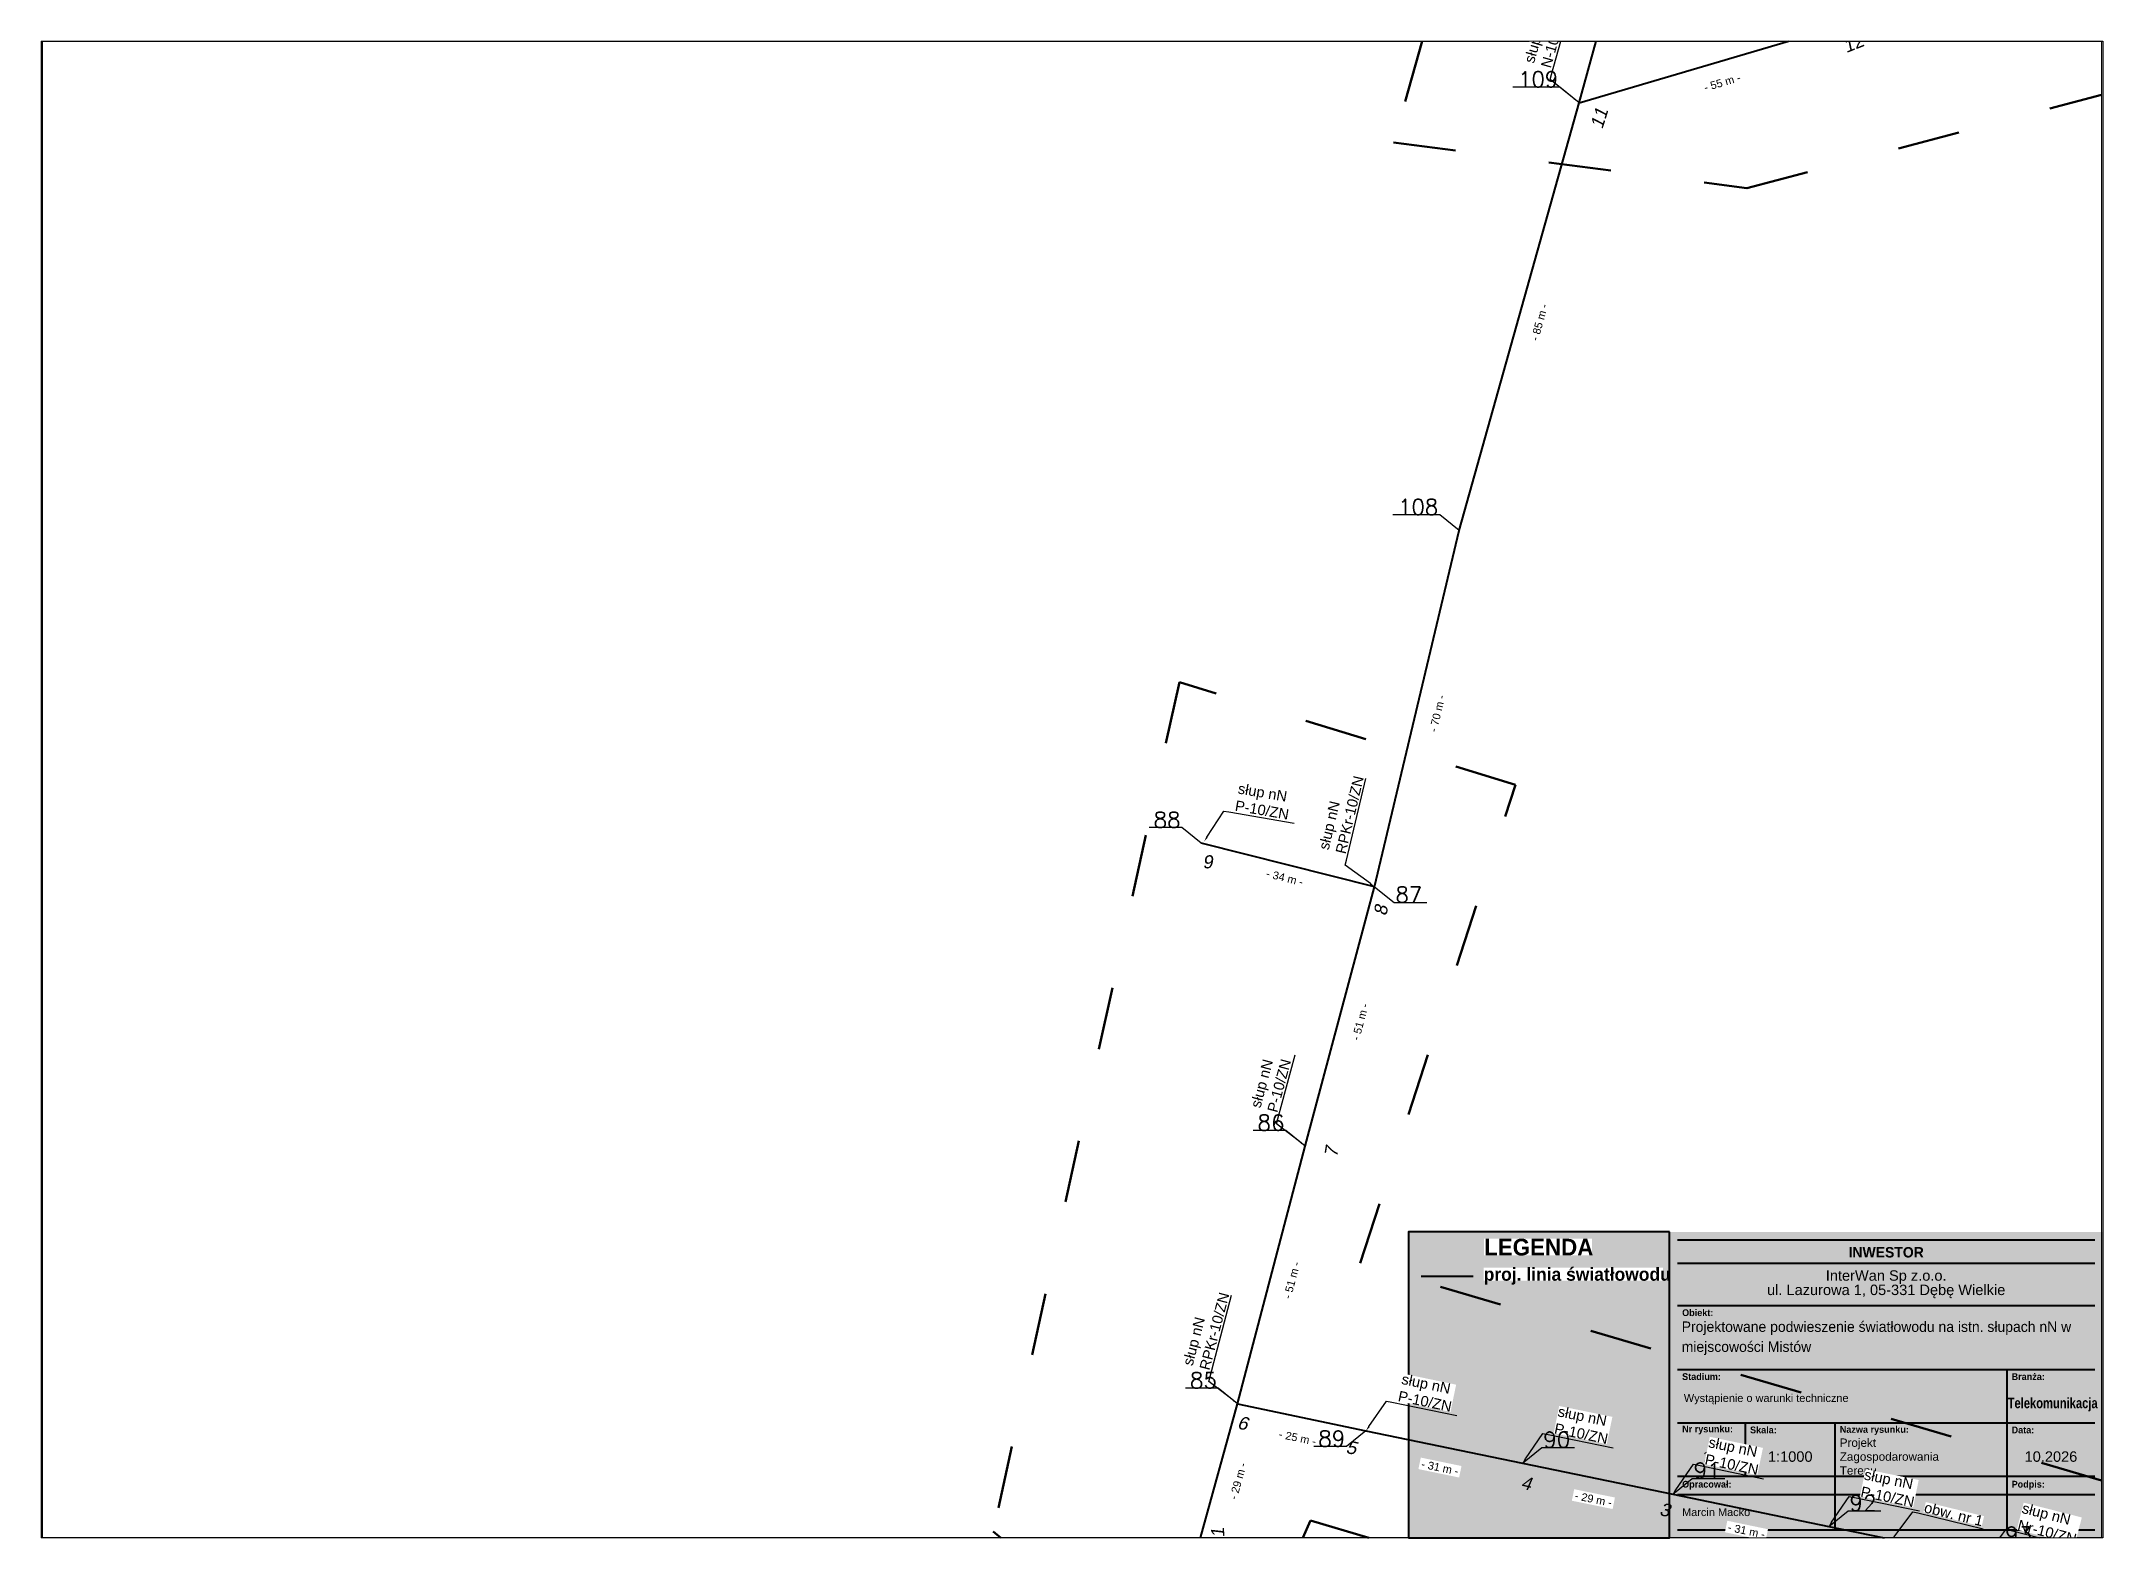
# Paper-space layout '15' of a CAD drawing. Header units: metres, sheet in millimetres. Extents: x 0 to 395, y 0 to 287.
# The model-space entities are those that its viewports show. They can reach past a viewport. Long polylines and large blocks are cut down to what shows.
import ezdxf
from ezdxf import colors
from ezdxf.entities.mleader import LeaderData, LeaderLine
from ezdxf.math import Vec2, Vec3

# ---------------------------------------------------------------- set-up
doc = ezdxf.new("R2010")
doc.units = ezdxf.units.M
doc.header["$MEASUREMENT"] = 0
doc.linetypes.add('ACAD_ISO03W100', pattern=[30, 12, -18])
doc.linetypes.add('DGN Style 2', pattern=[0.005224, 0.003135, -0.00209])
for name, color, linetype, lineweight in [('!TELE', 30, 'Continuous', 40), ('!trafo', 6, 'ACAD_ISO03W100', 50), ('@Tabelka', 7, 'Continuous', 13), ('_mm zasięg trafo', 6, 'ACAD_ISO03W100', 35), ('_numery slupow etap 4 cz. 2', 7, 'Continuous', 40), ('_światłowód', 30, 'Continuous', 50)]:
    doc.layers.add(name, color=color, linetype=linetype, lineweight=lineweight)
for name, color, linetype in [('!wymiary', 7, 'Continuous'), ('_MM opisy', 7, 'Continuous'), ('makro-numeracja-punktow', 7, 'Continuous')]:
    doc.layers.add(name, color=color, linetype=linetype)
doc.layers.add('@KonstrTabelki', color=253, linetype='DGN Style 2', lineweight=0, plot=False)
doc.styles.add('GeodText', font='romans.shx')
doc.styles.add('LEGENDA', font='arial.ttf')
doc.styles.get("Standard").update_dxf_attribs({"font": 'arial.ttf'})
doc.dimstyles.new('opis linie', dxfattribs={"dimtxt": 1.5, "dimasz": 2.5, "dimexe": 1.25, "dimexo": 0.625, "dimgap": 2.5, "dimtad": 4, "dimdec": 0, "dimtxsty": 'Standard', "dimcen": 2.5, "dimse1": 1, "dimse2": 1, "dimsd1": 1, "dimsd2": 1, "dimclrt": 256, "dimazin": 3, "dimtfac": 1, "dimtdec": 0, "dimtmove": 0, "dimatfit": 3, "dimtfill": 1})
doc.dimstyles.get("Standard").update_dxf_attribs({"dimtxt": 2.5, "dimasz": 2.5, "dimexe": 1.25, "dimexo": 0.625, "dimtad": 1, "dimtxsty": 'Standard', "dimcen": 2.5, "dimazin": 3, "dimtfac": 1, "dimtmove": 0, "dimatfit": 3})

psp = doc.layouts.new('15')

# ---------------------------------------------------------------- texts
at = {"color": 18, "true_color": 0x000000, "insert": (314.32, 41.46), "char_height": 2, "width": 76.9558, "attachment_point": 1, "line_spacing_factor": 0.825, "style": 'LEGENDA'}
psp.add_mtext('\\pxsm1.15,ql;{\\fLato Light|b0|i0|c238|p34;\\C256;Projektowane podwieszenie światłowodu na istn. słupach nN w miejscowości Mistów}', dxfattribs=at)
at = {"char_height": 2, "attachment_point": 5, "line_spacing_factor": 0.825, "style": 'LEGENDA'}
for s, insert in [('15', (319.97, 15.55)), ('1:1000', (335.12, 15.55))]:
    psp.add_mtext(s, dxfattribs=dict(at, insert=insert))
at = {"color": 1, "insert": (344.61, 15.55, 1), "char_height": 1.6, "width": 26.3577, "attachment_point": 4, "style": 'LEGENDA'}
psp.add_mtext('{\\C18;\\c0;Projekt Zagospodarowania Terenu}', dxfattribs=at)

msp = doc.modelspace()

# ---------------------------------------------------------------- texts
at = {"layer": 'makro-numeracja-punktow', "lineweight": 30, "char_height": 3, "line_spacing_factor": 0.8, "style": 'GeodText'}
for s, insert, attachment_point in [('129', (7542238.06, 5788865.82), 7), ('108', (7542154.51, 5788774.38), 9), ('88', (7542105.1, 5788714.42), 9)]:
    msp.add_mtext(s, dxfattribs=dict(at, insert=insert, attachment_point=attachment_point))

# ---------------------------------------------------------------- blocks, each defined once
blk = doc.blocks.new('tabelka')
at = {"true_color": 0xffffff, "transparency": 33554687}
h = blk.add_hatch(color=7, dxfattribs=at)
h.dxf.hatch_style = 1
h.paths.add_polyline_path([(-83, 58.61), (0, 58.61), (0, 0), (-83, 0)])
at = {"layer": '@KonstrTabelki'}
blk.add_lwpolyline([(-51.29, 11.83), (-51.29, 22.05)], dxfattribs=at)
at = {"layer": '@Tabelka', "lineweight": 40}
for p, q in [((-81.5, 57.11), (-1.5, 57.11)), ((-81.5, 52.66), (-1.5, 52.66)), ((-81.5, 44.52), (-1.5, 44.52)), ((-81.5, 32.27), (-1.5, 32.27)), ((-81.5, 32.27), (-18.36, 32.27)), ((-18.36, 32.27), (-18.36, 22.05)), ((-81.5, 22.05), (-18.36, 22.05)), ((-68.48, 11.83), (-68.48, 22.05)), ((-51.29, 11.83), (-51.29, 22.05)), ((-18.36, 22.05), (-1.5, 22.05)), ((-18.36, 22.05), (-18.36, 11.83)), ((-51.29, 11.83), (-51.29, 18.64)), ((-18.36, 18.64), (-18.36, 11.83)), ((-51.29, 1.5), (-51.29, 15.11)), ((-18.36, 15.11), (-18.36, 1.5)), ((-81.5, 11.83), (-1.5, 11.83)), ((-81.5, 11.83), (-1.5, 11.83)), ((-81.5, 8.31), (-1.5, 8.31)), ((-81.5, 1.5), (-1.5, 1.5)), ((-81.5, 1.5), (-1.5, 1.5))]:
    blk.add_line(p, q, dxfattribs=at)
at = {"layer": '@Tabelka'}
for s, insert, char_height, attachment_point, line_spacing_factor in [('{\\fLato Light|b1|i0|c238|p34;INWESTOR}', (-41.5, 55.72), 2, 2, 0.825), ('{\\fLato Light|b1|i0|c238|p34;Obiekt:}', (-80.6, 43.13), 1.3, 4, 0.946154), ('{\\fLato Light|b1|i0|c238|p34;Branża:}', (-17.47, 30.88), 1.3, 4, 0.946154), ('Wystąpienie o warunki techniczne', (-80.27, 26.56), 1.5, 4, 0.825), ('{\\fLato Light|b1|i0|c238|p34;\\W0.8;Telekomunikacja}', (-9.6, 25.53), 2, 5, 0.76875), ('{\\fLato Light|b1|i0|c238|p34;Nr rysunku:}', (-80.6, 20.66), 1.3, 4, 0.946154), ('{\\fLato Light|b1|i0|c238|p34;Skala:}', (-67.58, 20.66), 1.3, 4, 0.946154), ('{\\fLato Light|b1|i0|c238|p34;Nazwa rysunku:}', (-50.39, 20.57), 1.3, 4, 0.946154), ('{\\fLato Light|b1|i0|c238|p34;Data:}', (-17.47, 20.66), 1.3, 4, 0.946154), ('10.2026', (-9.93, 15.55), 2, 5, 0.825), ('{\\fLato Light|b1|i0|c238|p34;Opracował:}', (-80.6, 10.07), 1.3, 4, 0.946154), ('{\\fLato Light|b1|i0|c238|p34;Podpis:}', (-17.47, 10.07), 1.3, 4, 0.946154)]:
    blk.add_mtext(s, dxfattribs=dict(at, insert=insert, char_height=char_height, attachment_point=attachment_point, line_spacing_factor=line_spacing_factor))
at = {"layer": '@Tabelka', "insert": (-41.5, 51.27), "char_height": 2, "attachment_point": 2, "line_spacing_factor": 0.825, "style": 'LEGENDA'}
blk.add_mtext('InterWan Sp z.o.o.\\Pul. Lazurowa 1, 05-331 Dębę Wielkie', dxfattribs=at)
at = {"layer": '@Tabelka', "attachment_point": 4}
for s, insert, char_height, width, line_spacing_factor in [('{\\fLato Light|b1|i0|c238|p34;Stadium:}', (-80.6, 30.88), 1.3, 8.6456, 0.946154), ('Marcin Macko', (-80.6, 4.9), 1.5, 27.9275, 0.825)]:
    blk.add_mtext(s, dxfattribs=dict(at, insert=insert, char_height=char_height, width=width, line_spacing_factor=line_spacing_factor))
blk = doc.blocks.new('legenda')
at = {"true_color": 0xffffff, "transparency": 33554687}
h = blk.add_hatch(color=7, dxfattribs=at)
h.dxf.hatch_style = 1
h.paths.add_polyline_path([(0, 58.61), (0, 0), (-50, 0), (-50, 58.61)])
at = {"lineweight": 40}
blk.add_lwpolyline([(0, 58.61), (-50, 58.61), (-50, 0)], dxfattribs=at)
at = {"layer": '_światłowód', "lineweight": 40}
blk.add_lwpolyline([(-47.62, 50.14), (-37.62, 50.14)], dxfattribs=at)
at = {"layer": '_mm zasięg trafo', "bg_fill": 3, "box_fill_scale": 1, "bg_fill_color": 256, "bg_fill_transparency": 0}
for s, width, heights, insert, char_height, attachment_point in [('{\\fLato Light|b1|i0|c238|p34;\\C7;LEGENDA}', 20.65, [-3.27], (-35.53, 57.31), 3.2, 1), ('\\pxt4;{\\fLato Light|b1|i0|c238|p34;\\C7;proj. linia światłowodu}', 34.3358, [-3.2], (-35.62, 50.14), 2.5, 4)]:
    blk.add_mtext_dynamic_manual_height_columns(s, width=width, gutter_width=1, heights=heights, dxfattribs=dict(at, insert=insert, char_height=char_height, attachment_point=attachment_point))
at = {"lineweight": 40}
blk.add_lwpolyline([(-50, 0), (0, 0), (0, 58.61)], dxfattribs=at)
blk.add_lwpolyline([(0, 58.61), (0, 0)])
blk = doc.blocks.new('*D211')
at = {"layer": '!wymiary', "insert": (7542127.53, 5788597.48), "char_height": 1.5, "attachment_point": 5, "rotation": 348.0695, "bg_fill": 3, "box_fill_scale": 1.25, "bg_fill_color": 257, "bg_fill_transparency": 0}
blk.add_mtext('\\A1;- 25 m -', dxfattribs=at)
blk = doc.blocks.new('*D212')
at = {"layer": '!wymiary', "insert": (7542154.82, 5788591.77), "char_height": 1.5, "attachment_point": 5, "rotation": 348.2865, "bg_fill": 3, "box_fill_scale": 1.25, "bg_fill_color": 257, "bg_fill_transparency": 0}
blk.add_mtext('\\A1;- 31 m -', dxfattribs=at)
blk = doc.blocks.new('*D213')
at = {"layer": '!wymiary', "insert": (7542184.22, 5788585.72), "char_height": 1.5, "attachment_point": 5, "rotation": 348.4452, "bg_fill": 3, "box_fill_scale": 1.25, "bg_fill_color": 257, "bg_fill_transparency": 0}
blk.add_mtext('\\A1;- 29 m -', dxfattribs=at)
blk = doc.blocks.new('*D214')
at = {"layer": '!wymiary', "insert": (7542213.55, 5788579.66), "char_height": 1.5, "attachment_point": 5, "rotation": 348.2324, "bg_fill": 3, "box_fill_scale": 1.25, "bg_fill_color": 257, "bg_fill_transparency": 0}
blk.add_mtext('\\A1;- 31 m -', dxfattribs=at)
blk = doc.blocks.new('*D215')
at = {"layer": '!wymiary', "insert": (7542243.4, 5788573.51), "char_height": 1.5, "attachment_point": 5, "rotation": 348.4784, "bg_fill": 3, "box_fill_scale": 1.25, "bg_fill_color": 257, "bg_fill_transparency": 0}
blk.add_mtext('\\A1;- 30 m -', dxfattribs=at)
blk = doc.blocks.new('*D230')
at = {"layer": '!wymiary', "insert": (7542125.08, 5788704.82), "char_height": 1.5, "attachment_point": 5, "rotation": 345.9137, "bg_fill": 3, "box_fill_scale": 1.25, "bg_fill_color": 257, "bg_fill_transparency": 0}
blk.add_mtext('\\A1;- 34 m -', dxfattribs=at)
blk = doc.blocks.new('*D231')
at = {"layer": '!wymiary', "insert": (7542208.91, 5788857.23), "char_height": 1.5, "attachment_point": 5, "rotation": 16.4065, "bg_fill": 3, "box_fill_scale": 1.25, "bg_fill_color": 257, "bg_fill_transparency": 0}
blk.add_mtext('\\A1;- 55 m -', dxfattribs=at)
blk = doc.blocks.new('*D268')
at = {"layer": '!wymiary', "insert": (7542116.13, 5788589.18), "char_height": 1.5, "attachment_point": 5, "rotation": 74.5449, "bg_fill": 3, "box_fill_scale": 1.25, "bg_fill_color": 257, "bg_fill_transparency": 0}
blk.add_mtext('\\A1;- 29 m -', dxfattribs=at)
blk = doc.blocks.new('*D269')
at = {"layer": '!wymiary', "insert": (7542126.43, 5788627.67), "char_height": 1.5, "attachment_point": 5, "rotation": 75.2883, "bg_fill": 3, "box_fill_scale": 1.25, "bg_fill_color": 257, "bg_fill_transparency": 0}
blk.add_mtext('\\A1;- 51 m -', dxfattribs=at)
blk = doc.blocks.new('*D270')
at = {"layer": '!wymiary', "insert": (7542139.54, 5788677.2), "char_height": 1.5, "attachment_point": 5, "rotation": 75.0559, "bg_fill": 3, "box_fill_scale": 1.25, "bg_fill_color": 257, "bg_fill_transparency": 0}
blk.add_mtext('\\A1;- 51 m -', dxfattribs=at)
blk = doc.blocks.new('*D271')
at = {"layer": '!wymiary', "insert": (7542154.31, 5788736.31), "char_height": 1.5, "attachment_point": 5, "rotation": 76.6377, "bg_fill": 3, "box_fill_scale": 1.25, "bg_fill_color": 257, "bg_fill_transparency": 0}
blk.add_mtext('\\A1;- 70 m -', dxfattribs=at)
blk = doc.blocks.new('*D272')
at = {"layer": '!wymiary', "insert": (7542173.87, 5788811.27), "char_height": 1.5, "attachment_point": 5, "rotation": 74.338, "bg_fill": 3, "box_fill_scale": 1.25, "bg_fill_color": 257, "bg_fill_transparency": 0}
blk.add_mtext('\\A1;- 85 m -', dxfattribs=at)
blk = doc.blocks.new('*D273')
at = {"layer": '!wymiary', "insert": (7542192.92, 5788879.78), "char_height": 1.5, "attachment_point": 5, "rotation": 74.6317, "bg_fill": 3, "box_fill_scale": 1.25, "bg_fill_color": 257, "bg_fill_transparency": 0}
blk.add_mtext('\\A1;- 57 m -', dxfattribs=at)

# ---------------------------------------------------------------- linework, layer by layer
at = {"layer": '!TELE', "elevation": 175.02}
msp.add_lwpolyline([(7542108.45, 5788576.5), (7542116.06, 5788604.01), (7542129.02, 5788653.38), (7542142.29, 5788703.1), (7542158.51, 5788771.38), (7542181.49, 5788853.34), (7542196.61, 5788908.34), (7542211.36, 5788962.74), (7542224.43, 5789010.9), (7542238.88, 5789066.33)], dxfattribs=at)
at = {"layer": '!TELE'}
for points in [[(7542181.49, 5788853.34), (7542234.06, 5788868.82), (7542260.83, 5788885.45), (7542338.08, 5788906.87), (7542391.99, 5788922.45), (7542446.47, 5788938.53), (7542500.82, 5788954.48), (7542555.93, 5788970.76), (7542607.23, 5788986.8), (7542660.54, 5789002.88)], [(7542142.29, 5788703.1), (7542109.1, 5788711.42)], [(7542116.06, 5788604.01), (7542140.65, 5788598.81), (7542170.62, 5788592.6), (7542199.43, 5788586.71), (7542229.31, 5788580.48), (7542259.1, 5788574.41), (7542313.14, 5788560.67), (7542360.54, 5788543.14), (7542409.89, 5788524.88), (7542456.63, 5788507.04), (7542498.09, 5788492.29), (7542538.9, 5788466.74), (7542582.75, 5788439.74), (7542626.38, 5788413.08), (7542664.95, 5788389.51), (7542693.27, 5788372.24), (7542726.2, 5788352), (7542759.19, 5788331.72), (7542798.55, 5788307.83), (7542825.46, 5788294.16)]]:
    msp.add_lwpolyline(points, dxfattribs=at)

msp.set_redraw_order([(e.dxf.handle, doc.entitydb.next_handle()) for e in msp.query("TEXT MTEXT ATTDEF DIMENSION ARC_DIMENSION")])  # texts and dimensions are drawn at this point

# ---------------------------------------------------------------- next in the draw order: leaders
at = {"layer": '_MM opisy'}
ml = msp.add_multileader_mtext('Standard', dxfattribs=at)
ml.set_content('\\pxql;słup nN\\PN-10,5/10/E', color=256)
ml.set_leader_properties()
ml.build(insert=Vec2(0, 0))
ml.multileader.update_dxf_attribs({"has_text_frame": 1, "text_left_attachment_type": 5, "text_right_attachment_type": 5, "dogleg_length": 1, "arrow_head_size": 1})
ctx = ml.context
ctx.base_point, ctx.char_height, ctx.arrow_head_size, ctx.landing_gap_size, ctx.plane_origin, ctx.plane_x_axis, ctx.plane_y_axis = Vec3(7542176.18, 5788858.79), 2, 1, 1, Vec3(7542183.17, 5788854.74), Vec3(0.272603, 0.962127), Vec3(-0.962127, 0.272603)
ctx.left_attachment, ctx.right_attachment = 5, 5
notes = []
notes.append((ctx, [(0, (1, 1, 0), (7542175.91, 5788857.83), (0.272603, 0.962127), 1, [(0, [(7542181.33, 5788853.48), (7542175.91, 5788857.83)], 0, [])])]))
ctx.mtext.insert, ctx.mtext.text_direction, ctx.mtext.rotation, ctx.mtext.flow_direction = Vec3(7542170.9, 5788861.33), Vec3(0.272603, 0.962127), 1.294699, 5
ctx.mtext.has_bg_fill, ctx.mtext.bg_color, ctx.mtext.bg_scale_factor, ctx.mtext.bg_transparency, ctx.mtext.use_window_bg_color = 1, -1023410175, 1, 0, 1
ml = msp.add_multileader_mtext('Standard', dxfattribs=at)
ml.set_content('\\pxql;słup nN\\PP-10/ZN', color=256)
ml.set_leader_properties()
ml.build(insert=Vec2(0, 0))
ml.multileader.update_dxf_attribs({"has_text_frame": 1, "text_left_attachment_type": 5, "text_right_attachment_type": 5, "dogleg_length": 1, "arrow_head_size": 1})
ctx = ml.context
ctx.base_point, ctx.char_height, ctx.arrow_head_size, ctx.landing_gap_size, ctx.plane_origin, ctx.plane_x_axis, ctx.plane_y_axis = Vec3(7542114.38, 5788717.44), 2, 1, 1, Vec3(7542111.09, 5788710.07), Vec3(0.985567, -0.169285), Vec3(0.169285, 0.985567)
ctx.left_attachment, ctx.right_attachment = 5, 5
notes.append((ctx, [(0, (1, 1, 0), (7542113.39, 5788717.61), (0.985567, -0.169285), 1, [(0, [(7542109.64, 5788711.76), (7542113.39, 5788717.61)], 0, [])])]))
ctx.mtext.insert, ctx.mtext.text_direction, ctx.mtext.rotation, ctx.mtext.flow_direction = Vec3(7542116.34, 5788722.96), Vec3(0.985567, -0.169285), 6.113081, 5
ctx.mtext.has_bg_fill, ctx.mtext.bg_color, ctx.mtext.bg_scale_factor, ctx.mtext.bg_transparency, ctx.mtext.use_window_bg_color = 1, -1023410175, 1, 0, 1
ml = msp.add_multileader_mtext('Standard', dxfattribs=at)
ml.set_content('\\pxql;słup nN\\PP-10/ZN', color=256)
ml.set_leader_properties()
ml.build(insert=Vec2(0, 0))
ml.multileader.update_dxf_attribs({"has_text_frame": 1, "text_left_attachment_type": 5, "text_right_attachment_type": 5, "dogleg_length": 1, "arrow_head_size": 1})
ctx = ml.context
ctx.base_point, ctx.char_height, ctx.arrow_head_size, ctx.landing_gap_size, ctx.plane_origin, ctx.plane_x_axis, ctx.plane_y_axis = Vec3(7542123.79, 5788658.61), 2, 1, 1, Vec3(7542130.84, 5788654.67), Vec3(0.257877, 0.966178), Vec3(-0.966178, 0.257877)
ctx.left_attachment, ctx.right_attachment = 5, 5
notes.append((ctx, [(0, (1, 1, 0), (7542123.53, 5788657.65), (0.257877, 0.966178), 1, [(0, [(7542129.02, 5788653.38), (7542123.53, 5788657.65)], 0, [])])]))
ctx.mtext.insert, ctx.mtext.text_direction, ctx.mtext.rotation, ctx.mtext.flow_direction = Vec3(7542118.48, 5788661.07), Vec3(0.257877, 0.966178), 1.309972, 5
ctx.mtext.has_bg_fill, ctx.mtext.bg_color, ctx.mtext.bg_scale_factor, ctx.mtext.bg_transparency, ctx.mtext.use_window_bg_color = 1, -1023410175, 1, 0, 1
ml = msp.add_multileader_mtext('Standard', dxfattribs=at)
ml.set_content('\\pxql;słup nN\\PRPKr-10/ZN', color=256)
ml.set_leader_properties()
ml.build(insert=Vec2(0, 0))
ml.multileader.update_dxf_attribs({"has_text_frame": 1, "text_left_attachment_type": 5, "text_right_attachment_type": 5, "dogleg_length": 1, "arrow_head_size": 1})
ctx = ml.context
ctx.base_point, ctx.char_height, ctx.arrow_head_size, ctx.landing_gap_size, ctx.plane_origin, ctx.plane_x_axis, ctx.plane_y_axis = Vec3(7542110.81, 5788609.22), 2, 1, 1, Vec3(7542117.87, 5788605.31), Vec3(0.253955, 0.967216), Vec3(-0.967216, 0.253955)
ctx.left_attachment, ctx.right_attachment = 5, 5
notes.append((ctx, [(0, (1, 1, 0), (7542110.55, 5788608.26), (0.253955, 0.967216), 1, [(0, [(7542116.06, 5788604.01), (7542110.55, 5788608.26)], 0, [])])]))
ctx.mtext.insert, ctx.mtext.text_direction, ctx.mtext.rotation, ctx.mtext.flow_direction = Vec3(7542105.48, 5788611.66), Vec3(0.253955, 0.967216), 1.314029, 5
ctx.mtext.has_bg_fill, ctx.mtext.bg_color, ctx.mtext.bg_scale_factor, ctx.mtext.bg_transparency, ctx.mtext.use_window_bg_color = 1, -1023410175, 1, 0, 1
ml = msp.add_multileader_mtext('Standard', dxfattribs=at)
ml.set_content('\\pxql;słup nN\\PP-10/ZN', color=256)
ml.set_leader_properties()
ml.build(insert=Vec2(0, 0))
ml.multileader.update_dxf_attribs({"has_text_frame": 1, "text_left_attachment_type": 5, "text_right_attachment_type": 5, "dogleg_length": 1, "arrow_head_size": 1})
ctx = ml.context
ctx.base_point, ctx.char_height, ctx.arrow_head_size, ctx.landing_gap_size, ctx.plane_origin, ctx.plane_x_axis, ctx.plane_y_axis = Vec3(7542145.59, 5788604.33), 2, 1, 1, Vec3(7542142.05, 5788597.07), Vec3(0.979175, -0.203017), Vec3(0.203017, 0.979175)
ctx.left_attachment, ctx.right_attachment = 5, 5
notes.append((ctx, [(0, (1, 1, 0), (7542144.61, 5788604.53), (0.979175, -0.203017), 1, [(0, [(7542140.65, 5788598.81), (7542144.61, 5788604.53)], 0, [])])]))
ctx.mtext.insert, ctx.mtext.text_direction, ctx.mtext.rotation, ctx.mtext.flow_direction = Vec3(7542147.74, 5788609.78), Vec3(0.979175, -0.203017), 6.078747, 5
ctx.mtext.has_bg_fill, ctx.mtext.bg_color, ctx.mtext.bg_scale_factor, ctx.mtext.bg_transparency, ctx.mtext.use_window_bg_color = 1, -1023410175, 1, 0, 1
ml = msp.add_multileader_mtext('Standard', dxfattribs=at)
ml.set_content('\\pxql;słup nN\\PP-10/ZN', color=256)
ml.set_leader_properties()
ml.build(insert=Vec2(0, 0))
ml.multileader.update_dxf_attribs({"has_text_frame": 1, "text_left_attachment_type": 5, "text_right_attachment_type": 5, "dogleg_length": 1, "arrow_head_size": 1})
ctx = ml.context
ctx.base_point, ctx.char_height, ctx.arrow_head_size, ctx.landing_gap_size, ctx.plane_origin, ctx.plane_x_axis, ctx.plane_y_axis = Vec3(7542175.54, 5788598.13), 2, 1, 1, Vec3(7542172.02, 5788590.86), Vec3(0.979733, -0.200306), Vec3(0.200306, 0.979733)
ctx.left_attachment, ctx.right_attachment = 5, 5
notes.append((ctx, [(0, (1, 1, 0), (7542174.56, 5788598.33), (0.979733, -0.200306), 1, [(0, [(7542170.62, 5788592.6), (7542174.56, 5788598.33)], 0, [])])]))
ctx.mtext.insert, ctx.mtext.text_direction, ctx.mtext.rotation, ctx.mtext.flow_direction = Vec3(7542177.67, 5788603.58), Vec3(0.979733, -0.200306), 6.081515, 5
ctx.mtext.has_bg_fill, ctx.mtext.bg_color, ctx.mtext.bg_scale_factor, ctx.mtext.bg_transparency, ctx.mtext.use_window_bg_color = 1, -1023410175, 1, 0, 1
ml = msp.add_multileader_mtext('Standard', dxfattribs=at)
ml.set_content('\\pxql;słup nN\\PP-10/ZN', color=256)
ml.set_leader_properties()
ml.build(insert=Vec2(0, 0))
ml.multileader.update_dxf_attribs({"has_text_frame": 1, "text_left_attachment_type": 5, "text_right_attachment_type": 5, "dogleg_length": 1, "arrow_head_size": 1})
ctx = ml.context
ctx.base_point, ctx.char_height, ctx.arrow_head_size, ctx.landing_gap_size, ctx.plane_origin, ctx.plane_x_axis, ctx.plane_y_axis = Vec3(7542204.37, 5788592.22), 2, 1, 1, Vec3(7542200.82, 5788584.97), Vec3(0.978983, -0.203942), Vec3(0.203942, 0.978983)
ctx.left_attachment, ctx.right_attachment = 5, 5
notes.append((ctx, [(0, (1, 1, 0), (7542203.39, 5788592.43), (0.978983, -0.203942), 1, [(0, [(7542199.43, 5788586.71), (7542203.39, 5788592.43)], 0, [])])]))
ctx.mtext.insert, ctx.mtext.text_direction, ctx.mtext.rotation, ctx.mtext.flow_direction = Vec3(7542206.53, 5788597.67), Vec3(0.978983, -0.203942), 6.077802, 5
ctx.mtext.has_bg_fill, ctx.mtext.bg_color, ctx.mtext.bg_scale_factor, ctx.mtext.bg_transparency, ctx.mtext.use_window_bg_color = 1, -1023410175, 1, 0, 1
ml = msp.add_multileader_mtext('Standard', dxfattribs=at)
ml.set_content('\\pxql;słup nN\\PP-10/ZN', color=256)
ml.set_leader_properties()
ml.build(insert=Vec2(0, 0))
ml.multileader.update_dxf_attribs({"has_text_frame": 1, "text_left_attachment_type": 5, "text_right_attachment_type": 5, "dogleg_length": 1, "arrow_head_size": 1})
ctx = ml.context
ctx.base_point, ctx.char_height, ctx.arrow_head_size, ctx.landing_gap_size, ctx.plane_origin, ctx.plane_x_axis, ctx.plane_y_axis = Vec3(7542234.22, 5788586.02), 2, 1, 1, Vec3(7542230.71, 5788578.75), Vec3(0.979849, -0.199738), Vec3(0.199738, 0.979849)
ctx.left_attachment, ctx.right_attachment = 5, 5
notes.append((ctx, [(0, (1, 1, 0), (7542233.24, 5788586.22), (0.979849, -0.199738), 1, [(0, [(7542229.31, 5788580.48), (7542233.24, 5788586.22)], 0, [])])]))
ctx.mtext.insert, ctx.mtext.text_direction, ctx.mtext.rotation, ctx.mtext.flow_direction = Vec3(7542236.36, 5788591.47), Vec3(0.979849, -0.199738), 6.082095, 5
ctx.mtext.has_bg_fill, ctx.mtext.bg_color, ctx.mtext.bg_scale_factor, ctx.mtext.bg_transparency, ctx.mtext.use_window_bg_color = 1, -1023410175, 1, 0, 1
ml = msp.add_multileader_mtext('Standard', dxfattribs=at)
ml.set_content('\\pxql;słup nN\\PNr-10/ZN', color=256)
ml.set_leader_properties()
ml.build(insert=Vec2(0, 0))
ml.multileader.update_dxf_attribs({"has_text_frame": 1, "text_left_attachment_type": 5, "text_right_attachment_type": 5, "dogleg_length": 1, "arrow_head_size": 1})
ctx = ml.context
ctx.base_point, ctx.char_height, ctx.arrow_head_size, ctx.landing_gap_size, ctx.plane_origin, ctx.plane_x_axis, ctx.plane_y_axis = Vec3(7542264.28, 5788579.71), 2, 1, 1, Vec3(7542260.42, 5788572.61), Vec3(0.969153, -0.246459), Vec3(0.246459, 0.969153)
ctx.left_attachment, ctx.right_attachment = 5, 5
notes.append((ctx, [(0, (1, 1, 0), (7542263.31, 5788579.95), (0.969153, -0.246459), 1, [(0, [(7542259.1, 5788574.41), (7542263.31, 5788579.95)], 0, [])])]))
ctx.mtext.insert, ctx.mtext.text_direction, ctx.mtext.rotation, ctx.mtext.flow_direction = Vec3(7542266.67, 5788585.05), Vec3(0.969153, -0.246459), 6.03416, 5
ctx.mtext.has_bg_fill, ctx.mtext.bg_color, ctx.mtext.bg_scale_factor, ctx.mtext.bg_transparency, ctx.mtext.use_window_bg_color = 1, -1023410175, 1, 0, 1
ml = msp.add_multileader_mtext('Standard', dxfattribs=at)
ml.set_content('\\pxql;słup nN\\PNr-10/ZN', color=256)
ml.set_leader_properties()
ml.build(insert=Vec2(0, 0))
ml.multileader.update_dxf_attribs({"has_text_frame": 1, "text_left_attachment_type": 5, "text_right_attachment_type": 5, "dogleg_length": 1, "arrow_head_size": 1})
ctx = ml.context
ctx.base_point, ctx.char_height, ctx.arrow_head_size, ctx.landing_gap_size, ctx.plane_origin, ctx.plane_x_axis, ctx.plane_y_axis = Vec3(7542108.53, 5788548.03), 2, 1, 1, Vec3(7542110.28, 5788577.77), Vec3(0.266484, 0.963839), Vec3(-0.963839, 0.266484)
ctx.left_attachment, ctx.right_attachment = 5, 5
notes.append((ctx, [(0, (1, 1, 0), (7542112.27, 5788561.57), (-0.266484, -0.963839), 1, [(0, [(7542108.45, 5788576.5)], 0, [])])]))
ctx.mtext.insert, ctx.mtext.text_direction, ctx.mtext.rotation, ctx.mtext.flow_direction = Vec3(7542103.24, 5788550.53), Vec3(0.266484, 0.963839), 1.301053, 5
ctx.mtext.has_bg_fill, ctx.mtext.bg_color, ctx.mtext.bg_scale_factor, ctx.mtext.bg_transparency, ctx.mtext.use_window_bg_color = 1, -1023410175, 1, 0, 1
for ctx, leaders in notes:
    for number, flags, end, landing, length, lines in leaders:
        leader = LeaderData()
        leader.index, (leader.has_last_leader_line, leader.has_dogleg_vector, leader.attachment_direction) = number, flags
        leader.last_leader_point, leader.dogleg_vector, leader.dogleg_length = Vec3(end), Vec3(landing), length
        for number, points, colour, breaks in lines:
            line = LeaderLine()
            line.index, line.vertices, line.color, line.breaks = number, Vec3.list(points), colors.encode_raw_color(colour), breaks
            leader.lines.append(line)
        ctx.leaders.append(leader)

# ---------------------------------------------------------------- next in the draw order: linework, layer by layer
at = {"layer": '!trafo', "color": 3}
msp.add_lwpolyline([(7542145.92, 5788845.73), (7542213.64, 5788836.99), (7542693.34, 5788963.12), (7542689.69, 5789041.22), (7542229.9, 5788930.31), (7542281.97, 5789102.67), (7541662.31, 5789258.89), (7541646.17, 5789191.19), (7542205.94, 5789057.89)], close=True, dxfattribs=at)
msp.add_lwpolyline([(7542069.24, 5788579.5), (7542112.55, 5788543.58), (7542130.04, 5788581.62), (7542466.51, 5788482.09), (7542844.03, 5788259.49), (7542866.16, 5788312.53), (7542503.5, 5788524.2), (7542139.52, 5788630.94), (7542169.31, 5788722.61), (7542104.89, 5788742.32), (7542069.24, 5788579.5)], dxfattribs=at)

# ---------------------------------------------------------------- next in the draw order: texts
at = {"layer": 'makro-numeracja-punktow', "lineweight": 30, "char_height": 3, "line_spacing_factor": 0.8, "style": 'GeodText'}
for s, insert, attachment_point in [('109', (7542177.49, 5788856.34), 9), ('86', (7542125.02, 5788656.38), 9), ('85', (7542112.06, 5788607.01), 9), ('90', (7542174.62, 5788595.6), 7), ('91', (7542203.43, 5788589.71), 7), ('92', (7542233.31, 5788583.48), 7), ('93', (7542263.1, 5788577.41), 7), ('84', (7542104.45, 5788573.5), 9)]:
    msp.add_mtext(s, dxfattribs=dict(at, insert=insert, attachment_point=attachment_point))

# ---------------------------------------------------------------- next in the draw order: dimensions: what is measured, and where the dimension line sits
at = {"layer": '!wymiary'}
for p1, p2, picture, middle in [((7542181.49, 5788853.34), (7542234.06, 5788868.82), '*D231', (7542208.91, 5788857.23)), ((7542116.06, 5788604.01), (7542140.65, 5788598.81), '*D211', (7542127.53, 5788597.48))]:
    dim = msp.add_aligned_dim(p1=p1, p2=p2, distance=-0.75, dimstyle='opis linie', dxfattribs=at)
    dim.commit()
    dim.dimension.update_dxf_attribs({"geometry": picture, "text_midpoint": middle})

# ---------------------------------------------------------------- next in the draw order: leaders
at = {"layer": '_MM opisy'}
ml = msp.add_multileader_mtext('Standard', dxfattribs=at)
ml.set_content('\\pxql;słup nN\\PRPKr-10/ZN', color=256)
ml.set_leader_properties()
ml.build(insert=Vec2(0, 0))
ml.multileader.update_dxf_attribs({"has_text_frame": 1, "text_left_attachment_type": 5, "text_right_attachment_type": 5, "dogleg_length": 1, "arrow_head_size": 1})
ctx = ml.context
ctx.base_point, ctx.char_height, ctx.arrow_head_size, ctx.landing_gap_size, ctx.plane_origin, ctx.plane_x_axis, ctx.plane_y_axis = Vec3(7542136.92, 5788708.19), 2, 1, 1, Vec3(7542144.07, 5788704.44), Vec3(0.231107, 0.972928), Vec3(-0.972928, 0.231107)
ctx.left_attachment, ctx.right_attachment = 5, 5
notes = []
notes.append((ctx, [(0, (1, 1, 0), (7542136.69, 5788707.21), (0.231107, 0.972928), 1, [(0, [(7542142.29, 5788703.1), (7542136.69, 5788707.21)], 0, [])])]))
ctx.mtext.insert, ctx.mtext.text_direction, ctx.mtext.rotation, ctx.mtext.flow_direction = Vec3(7542131.54, 5788710.49), Vec3(0.231107, 0.972928), 1.337581, 5
ctx.mtext.has_bg_fill, ctx.mtext.bg_color, ctx.mtext.bg_scale_factor, ctx.mtext.bg_transparency, ctx.mtext.use_window_bg_color = 1, -1023410175, 1, 0, 1
for ctx, leaders in notes:
    for number, flags, end, landing, length, lines in leaders:
        leader = LeaderData()
        leader.index, (leader.has_last_leader_line, leader.has_dogleg_vector, leader.attachment_direction) = number, flags
        leader.last_leader_point, leader.dogleg_vector, leader.dogleg_length = Vec3(end), Vec3(landing), length
        for number, points, colour, breaks in lines:
            line = LeaderLine()
            line.index, line.vertices, line.color, line.breaks = number, Vec3.list(points), colors.encode_raw_color(colour), breaks
            leader.lines.append(line)
        ctx.leaders.append(leader)

# ---------------------------------------------------------------- next in the draw order: texts
at = {"layer": '_numery slupow etap 4 cz. 2', "oblique": 10}
msp.add_text('12', height=2.5, rotation=21.5294, dxfattribs=at).set_placement((7542232.68, 5788862.87))
at = {"layer": 'makro-numeracja-punktow', "lineweight": 30, "insert": (7542136.65, 5788595.81), "char_height": 3, "attachment_point": 9, "line_spacing_factor": 0.8, "style": 'GeodText'}
msp.add_mtext('89', dxfattribs=at)

# ---------------------------------------------------------------- next in the draw order: dimensions: what is measured, and where the dimension line sits
at = {"layer": '!wymiary'}
for p1, p2, picture, middle in [((7542142.29, 5788703.1), (7542109.1, 5788711.42), '*D230', (7542125.08, 5788704.82)), ((7542108.45, 5788576.5), (7542116.06, 5788604.01), '*D268', (7542116.13, 5788589.18)), ((7542140.65, 5788598.81), (7542170.62, 5788592.6), '*D212', (7542154.82, 5788591.77))]:
    dim = msp.add_aligned_dim(p1=p1, p2=p2, distance=-0.75, dimstyle='opis linie', dxfattribs=at)
    dim.commit()
    dim.dimension.update_dxf_attribs({"geometry": picture, "text_midpoint": middle})

# ---------------------------------------------------------------- next in the draw order: leaders
at = {"layer": 'makro-numeracja-punktow', "lineweight": 30, "has_arrowhead": 0, "annotation_type": 0, "has_hookline": 1, "hookline_direction": 0, "text_width": 8.19}
msp.add_leader([(7542234.06, 5788868.82), (7542237.79, 5788865.82), (7542237.97, 5788865.82)], dimstyle='Standard', dxfattribs=at)

# ---------------------------------------------------------------- next in the draw order: texts
at = {"layer": '_numery slupow etap 4 cz. 2', "oblique": 10}
for s, rotation, p in [('9', 0.7997, (7542109.35, 5788706.61)), ('6', 346.8099, (7542115.85, 5788599.31)), ('5', 346.8099, (7542136.67, 5788594.62)), ('6.1', 93.9126, (7542113.75, 5788575.5))]:
    msp.add_text(s, height=2.5, rotation=rotation, dxfattribs=at).set_placement(p)

# ---------------------------------------------------------------- next in the draw order: dimensions: what is measured, and where the dimension line sits
at = {"layer": '!wymiary'}
for p1, p2, picture, middle in [((7542116.06, 5788604.01), (7542129.02, 5788653.38), '*D269', (7542126.43, 5788627.67)), ((7542170.62, 5788592.6), (7542199.43, 5788586.71), '*D213', (7542184.22, 5788585.72))]:
    dim = msp.add_aligned_dim(p1=p1, p2=p2, distance=-0.75, dimstyle='opis linie', dxfattribs=at)
    dim.commit()
    dim.dimension.update_dxf_attribs({"geometry": picture, "text_midpoint": middle})

# ---------------------------------------------------------------- next in the draw order: leaders
at = {"layer": 'makro-numeracja-punktow', "lineweight": 30, "has_arrowhead": 0, "annotation_type": 0, "has_hookline": 1, "hookline_direction": 0, "text_width": 5.46, "horizontal_direction": (-1, 0, 0)}
for points in [[(7542109.1, 5788711.42), (7542105.37, 5788714.42), (7542105.19, 5788714.42)], [(7542140.65, 5788598.81), (7542136.92, 5788595.81), (7542136.74, 5788595.81)], [(7542108.45, 5788576.5), (7542104.72, 5788573.5), (7542104.54, 5788573.5)]]:
    msp.add_leader(points, dimstyle='Standard', dxfattribs=at)

# ---------------------------------------------------------------- next in the draw order: texts
at = {"layer": '_numery slupow etap 4 cz. 2', "oblique": 10}
msp.add_text('4', height=2.5, rotation=346.8099, dxfattribs=at).set_placement((7542170.2, 5788587.79))

# ---------------------------------------------------------------- next in the draw order: dimensions: what is measured, and where the dimension line sits
at = {"layer": '!wymiary'}
for p1, p2, picture, middle in [((7542129.02, 5788653.38), (7542142.29, 5788703.1), '*D270', (7542139.54, 5788677.2)), ((7542199.43, 5788586.71), (7542229.31, 5788580.48), '*D214', (7542213.55, 5788579.66))]:
    dim = msp.add_aligned_dim(p1=p1, p2=p2, distance=-0.75, dimstyle='opis linie', dxfattribs=at)
    dim.commit()
    dim.dimension.update_dxf_attribs({"geometry": picture, "text_midpoint": middle})

# ---------------------------------------------------------------- next in the draw order: leaders
at = {"layer": 'makro-numeracja-punktow', "lineweight": 30, "has_arrowhead": 0, "annotation_type": 0, "has_hookline": 1, "hookline_direction": 0, "text_width": 5.46, "horizontal_direction": (-1, 0, 0)}
msp.add_leader([(7542116.06, 5788604.01), (7542112.33, 5788607.01), (7542112.15, 5788607.01)], dimstyle='Standard', dxfattribs=at)
at = {"layer": 'makro-numeracja-punktow', "lineweight": 30, "has_arrowhead": 0, "annotation_type": 0, "has_hookline": 1, "hookline_direction": 0, "text_width": 5.46}
msp.add_leader([(7542170.62, 5788592.6), (7542174.35, 5788595.6), (7542174.53, 5788595.6)], dimstyle='Standard', dxfattribs=at)

# ---------------------------------------------------------------- next in the draw order: texts
at = {"layer": '_numery slupow etap 4 cz. 2', "oblique": 10}
for s, rotation, p in [('8', 80.8955, (7542144.58, 5788697.43)), ('7', 80.8955, (7542135.1, 5788651.16)), ('3', 346.8099, (7542196.74, 5788582.7))]:
    msp.add_text(s, height=2.5, rotation=rotation, dxfattribs=at).set_placement(p)

# ---------------------------------------------------------------- next in the draw order: dimensions: what is measured, and where the dimension line sits
at = {"layer": '!wymiary'}
for p1, p2, picture, middle in [((7542142.29, 5788703.1), (7542158.51, 5788771.38), '*D271', (7542154.31, 5788736.31)), ((7542229.31, 5788580.48), (7542259.1, 5788574.41), '*D215', (7542243.4, 5788573.51))]:
    dim = msp.add_aligned_dim(p1=p1, p2=p2, distance=-0.75, dimstyle='opis linie', dxfattribs=at)
    dim.commit()
    dim.dimension.update_dxf_attribs({"geometry": picture, "text_midpoint": middle})

# ---------------------------------------------------------------- next in the draw order: leaders
at = {"layer": 'makro-numeracja-punktow', "lineweight": 30, "has_arrowhead": 0, "annotation_type": 0, "has_hookline": 1, "hookline_direction": 0, "text_width": 5.46, "horizontal_direction": (-1, 0, 0)}
msp.add_leader([(7542129.02, 5788653.38), (7542125.29, 5788656.38), (7542125.11, 5788656.38)], dimstyle='Standard', dxfattribs=at)
at = {"layer": 'makro-numeracja-punktow', "lineweight": 30, "has_arrowhead": 0, "annotation_type": 0, "has_hookline": 1, "hookline_direction": 0, "text_width": 5.46}
msp.add_leader([(7542199.43, 5788586.71), (7542203.16, 5788589.71), (7542203.34, 5788589.71)], dimstyle='Standard', dxfattribs=at)

# ---------------------------------------------------------------- next in the draw order: texts
at = {"layer": '_numery slupow etap 4 cz. 2', "oblique": 10}
msp.add_text('2', height=2.5, rotation=346.8099, dxfattribs=at).set_placement((7542226.85, 5788575.71))
at = {"layer": 'makro-numeracja-punktow', "lineweight": 30, "insert": (7542146.29, 5788700.1), "char_height": 3, "attachment_point": 7, "line_spacing_factor": 0.8, "style": 'GeodText'}
msp.add_mtext('87', dxfattribs=at)

# ---------------------------------------------------------------- next in the draw order: dimensions: what is measured, and where the dimension line sits
at = {"layer": '!wymiary'}
dim = msp.add_aligned_dim(p1=(7542158.51, 5788771.38), p2=(7542181.49, 5788853.34), distance=-0.75, dimstyle='opis linie', dxfattribs=at)
dim.commit()
dim.dimension.update_dxf_attribs({"geometry": '*D272', "text_midpoint": (7542173.87, 5788811.27)})

# ---------------------------------------------------------------- next in the draw order: leaders
at = {"layer": '_MM opisy', "color": 1}
ml = msp.add_multileader_mtext('Standard', dxfattribs=at)
ml.set_content('\\pxql;obw. nr 1', color=1)
ml.set_leader_properties()
ml.build(insert=Vec2(0, 0))
ml.multileader.update_dxf_attribs({"has_text_frame": 1, "text_left_attachment_type": 5, "text_right_attachment_type": 5, "dogleg_length": 1, "arrow_head_size": 1})
ctx = ml.context
ctx.base_point, ctx.char_height, ctx.arrow_head_size, ctx.landing_gap_size, ctx.plane_origin, ctx.plane_x_axis, ctx.plane_y_axis = Vec3(7542246.38, 5788583.07), 2, 1, 1, Vec3(7542242.59, 5788575.93), Vec3(0.971759, -0.235975), Vec3(0.235975, 0.971759)
ctx.left_attachment, ctx.right_attachment = 5, 5
notes = []
notes.append((ctx, [(0, (1, 1, 0), (7542245.41, 5788583.31), (0.971759, -0.235975), 1, [(0, [(7542241.26, 5788577.72), (7542245.41, 5788583.31)], 0, [])])]))
ctx.mtext.insert, ctx.mtext.text_direction, ctx.mtext.rotation, ctx.mtext.flow_direction = Vec3(7542247.92, 5788585.17), Vec3(0.971759, -0.235975), 6.044963, 5
ctx.mtext.has_bg_fill, ctx.mtext.bg_color, ctx.mtext.bg_scale_factor, ctx.mtext.bg_transparency, ctx.mtext.use_window_bg_color = 1, -1023410175, 1, 0, 1
at = {"layer": 'makro-numeracja-punktow', "lineweight": 30, "has_arrowhead": 0, "annotation_type": 0, "has_hookline": 1, "hookline_direction": 0, "text_width": 5.46}
msp.add_leader([(7542142.29, 5788703.1), (7542146.02, 5788700.1), (7542146.2, 5788700.1)], dimstyle='Standard', dxfattribs=at)
for ctx, leaders in notes:
    for number, flags, end, landing, length, lines in leaders:
        leader = LeaderData()
        leader.index, (leader.has_last_leader_line, leader.has_dogleg_vector, leader.attachment_direction) = number, flags
        leader.last_leader_point, leader.dogleg_vector, leader.dogleg_length = Vec3(end), Vec3(landing), length
        for number, points, colour, breaks in lines:
            line = LeaderLine()
            line.index, line.vertices, line.color, line.breaks = number, Vec3.list(points), colors.encode_raw_color(colour), breaks
            leader.lines.append(line)
        ctx.leaders.append(leader)

# ---------------------------------------------------------------- next in the draw order: dimensions: what is measured, and where the dimension line sits
at = {"layer": '!wymiary'}
dim = msp.add_aligned_dim(p1=(7542181.49, 5788853.34), p2=(7542196.61, 5788908.34), distance=-0.75, dimstyle='opis linie', dxfattribs=at)
dim.commit()
dim.dimension.update_dxf_attribs({"geometry": '*D273', "text_midpoint": (7542192.92, 5788879.78)})

# ---------------------------------------------------------------- next in the draw order: leaders
at = {"layer": 'makro-numeracja-punktow', "lineweight": 30, "has_arrowhead": 0, "annotation_type": 0, "has_hookline": 1, "hookline_direction": 0, "text_width": 8.19, "horizontal_direction": (-1, 0, 0)}
msp.add_leader([(7542158.51, 5788771.38), (7542154.78, 5788774.38), (7542154.6, 5788774.38)], dimstyle='Standard', dxfattribs=at)
at = {"layer": 'makro-numeracja-punktow', "lineweight": 30, "has_arrowhead": 0, "annotation_type": 0, "has_hookline": 1, "hookline_direction": 0, "text_width": 5.46}
for points in [[(7542229.31, 5788580.48), (7542233.04, 5788583.48), (7542233.22, 5788583.48)], [(7542259.1, 5788574.41), (7542262.83, 5788577.41), (7542263.01, 5788577.41)]]:
    msp.add_leader(points, dimstyle='Standard', dxfattribs=at)

# ---------------------------------------------------------------- next in the draw order: texts
at = {"layer": '_numery slupow etap 4 cz. 2', "oblique": 10}
msp.add_text('11', height=2.5, rotation=72.5735, dxfattribs=at).set_placement((7542185.94, 5788848.19))

# ---------------------------------------------------------------- next in the draw order: leaders
at = {"layer": 'makro-numeracja-punktow', "lineweight": 30, "has_arrowhead": 0, "annotation_type": 0, "has_hookline": 1, "hookline_direction": 0, "text_width": 8.19, "horizontal_direction": (-1, 0, 0)}
msp.add_leader([(7542181.49, 5788853.34), (7542177.76, 5788856.34), (7542177.58, 5788856.34)], dimstyle='Standard', dxfattribs=at)

# ---------------------------------------------------------------- block references
psp.add_blockref('tabelka', (395, 0))

psp.set_redraw_order([(e.dxf.handle, doc.entitydb.next_handle()) for e in psp.query("TEXT MTEXT ATTDEF DIMENSION ARC_DIMENSION")])  # texts and dimensions are drawn at this point

# ---------------------------------------------------------------- next in the draw order: block references
psp.add_blockref('legenda', (312, 0))

# ---------------------------------------------------------------- next in the draw order: linework, layer by layer
psp.add_lwpolyline([(395, 0), (0.24, 0), (0.24, 286.83), (395, 286.83)], close=True)

# ---------------------------------------------------------------- next in the draw order: viewports
at = {"layer": 'VIEWPORTS'}
psp.add_viewport(center=(197.38, 143.41), size=(394.76, 286.8295), view_center_point=(7542084.2, 5788721.73), view_height=286.8295, dxfattribs=at)

doc.saveas('drawing.dxf')
